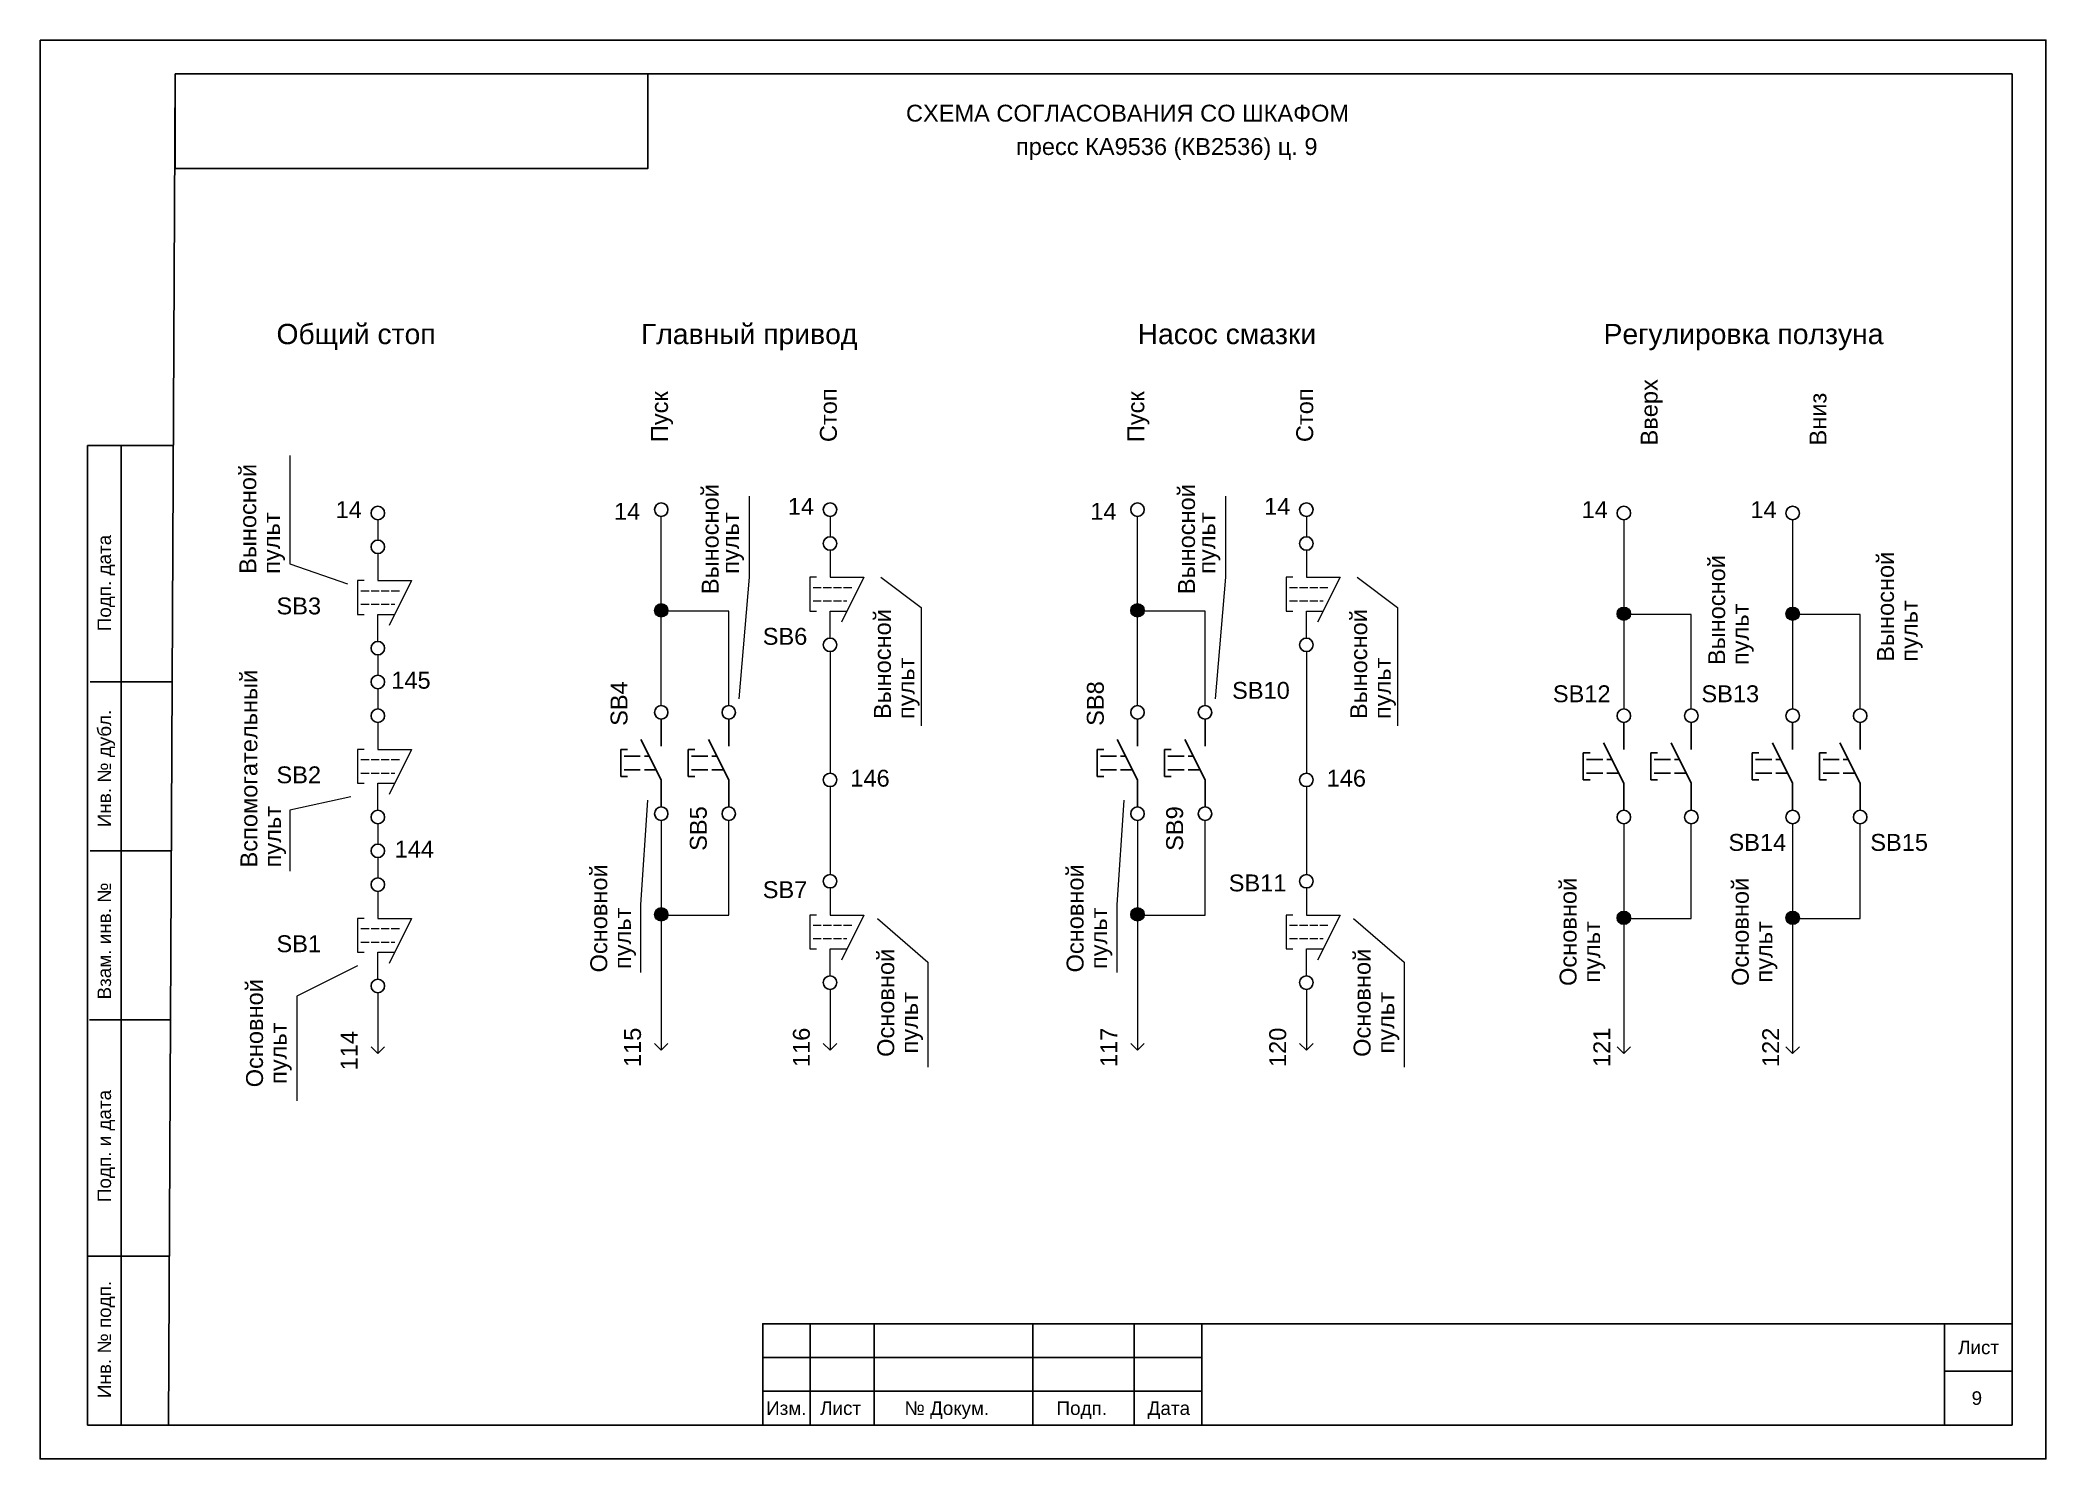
# Model space of a CAD drawing. Header units: millimetres. Extents: x 1674 to 4134, y 2914 to 4124.
# Drawn here: x 2650 to 2947, y 3290 to 3500 of the extents above; entities that cross this region are included whole.
import ezdxf

# ---------------------------------------------------------------- set-up
doc = ezdxf.new("R2010")
doc.units = ezdxf.units.MM
doc.linetypes.add('ACAD_ISO02W100', pattern=[15, 12, -3])
doc.layers.add('Аппаратура', color=7, linetype='Continuous', lineweight=20)
doc.layers.add('Рамки', color=7, linetype='Continuous', lineweight=25)
doc.styles.get("Standard").update_dxf_attribs({"font": 'arial.ttf'})

msp = doc.modelspace()

# ---------------------------------------------------------------- texts
for s, height, p in [('Общий стоп', 3, (2685, 3455)), ('Главный привод', 3, (2738.97, 3455)), ('Насос смазки', 3, (2812.5, 3455)), ('Регулировка ползуна', 3, (2881.5, 3455)), ('14', 2.5, (2693.75, 3429.25)), ('14', 2.5, (2734.97, 3429)), ('14', 2.5, (2760.72, 3429.75)), ('14', 2.5, (2805.5, 3429)), ('14', 2.5, (2831.25, 3429.75)), ('14', 2.5, (2878.25, 3429.25)), ('14', 2.5, (2903.25, 3429.25)), ('145', 2.5, (2702, 3404)), ('146', 2.5, (2769.97, 3389.5)), ('146', 2.5, (2840.5, 3389.5)), ('144', 2.5, (2702.5, 3379))]:
    msp.add_text(s, height=height).set_placement(p)
for s, p in [('Стоп', (2767.97, 3440.5)), ('Стоп', (2838.5, 3440.5)), ('Вверх', (2889.5, 3440)), ('Пуск', (2742.97, 3440.5)), ('Пуск', (2813.5, 3440.5)), ('Вниз', (2914.5, 3440)), ('SB4', (2736.97, 3398.5)), ('SB8', (2807.5, 3398.5)), ('SB5', (2748.71, 3380)), ('SB9', (2819.24, 3380)), ('114', (2697, 3347.5)), ('115', (2738.97, 3348)), ('116', (2763.97, 3348)), ('117', (2809.5, 3348)), ('120', (2834.5, 3348)), ('121', (2882.5, 3348)), ('122', (2907.5, 3348))]:
    msp.add_text(s, height=2.5, rotation=90).set_placement(p)
at = {"layer": 'Аппаратура'}
for s, p in [('СХЕМА СОГЛАСОВАНИЯ СО ШКАФОМ', (2778.21, 3487.94)), ('пресс КА9536 (КВ2536) ц. 9', (2794.5, 3483)), ('SB3', (2685, 3415)), ('SB6', (2757, 3410.5)), ('SB10', (2826.5, 3402.5)), ('SB12', (2874, 3402)), ('SB13', (2896, 3402)), ('SB2', (2685, 3390)), ('SB14', (2900, 3380)), ('SB15', (2921, 3380)), ('SB7', (2757, 3373)), ('SB11', (2826, 3374)), ('SB1', (2685, 3365))]:
    msp.add_text(s, height=2.5, dxfattribs=at).set_placement(p)
for s, p in [('Выносной', (2682, 3421)), ('Выносной', (2750.47, 3418)), ('Выносной', (2821, 3418)), ('пульт', (2685.5, 3421)), ('пульт', (2753.47, 3421)), ('пульт', (2824, 3421)), ('Выносной', (2899.5, 3407.5)), ('Выносной', (2924.5, 3408)), ('Выносной', (2775.97, 3399.5)), ('Выносной', (2846.5, 3399.5)), ('пульт', (2903, 3407.5)), ('пульт', (2928, 3408)), ('пульт', (2779.47, 3399.5)), ('пульт', (2850, 3399.5)), ('Вспомогательный', (2682.16, 3377.54)), ('пульт', (2685.66, 3377.54)), ('Основной', (2733.97, 3362)), ('Основной', (2804.5, 3362)), ('Основной', (2877.5, 3360)), ('Основной', (2903, 3360)), ('пульт', (2737.47, 3362.5)), ('пульт', (2808, 3362.5)), ('пульт', (2881, 3360.5)), ('пульт', (2906.5, 3360.5)), ('Основной', (2776.47, 3349.5)), ('Основной', (2847, 3349.5)), ('Основной', (2683, 3345)), ('пульт', (2779.97, 3350)), ('пульт', (2850.5, 3350)), ('пульт', (2686.5, 3345.5))]:
    msp.add_text(s, height=2.5, rotation=90, dxfattribs=at).set_placement(p)
at = {"layer": 'Рамки'}
for s, p in [('Подп. дата', (2660.5, 3412.5)), ('Инв. № дубл.', (2660.5, 3383.5)), ('Взам. инв. №', (2660.5, 3358)), ('Подп. и дата', (2660.5, 3328)), ('Инв. № подп.', (2660.5, 3299))]:
    msp.add_text(s, height=2, rotation=90, dxfattribs=at).set_placement(p)
for s, p in [('Лист', (2934, 3305.5)), ('9', (2936, 3298)), ('Изм.', (2757.5, 3296.5)), ('Лист', (2765.5, 3296.5)), ('№ Докум.', (2778, 3296.5)), ('Подп.', (2800.5, 3296.5)), ('Дата', (2814, 3296.5))]:
    msp.add_text(s, height=2, dxfattribs=at).set_placement(p)

# ---------------------------------------------------------------- hatches: boundary and pattern name
at = {"layer": 'Аппаратура'}
h = msp.add_hatch(dxfattribs=at)
h.set_pattern_fill('ANGLE')
h.set_pattern_definition([(0, (-5, 5), (0, 6.985), [5.08, -1.905]), (90, (-5, 5), (-6.985, 4e-16), [5.08, -1.905])])
h.paths.add_polyline_path([(2726, 3445, 1), (2724, 3445, 1)])
h = msp.add_hatch(color=256, dxfattribs=at)
h.dxf.hatch_style = 1
h.paths.add_polyline_path([(2742.97, 3415.59, 1), (2740.97, 3415.59, 1)])
h = msp.add_hatch(color=256, dxfattribs=at)
h.dxf.hatch_style = 1
h.paths.add_polyline_path([(2813.5, 3415.59, 1), (2811.5, 3415.59, 1)])
h = msp.add_hatch(color=256, dxfattribs=at)
h.dxf.hatch_style = 1
h.paths.add_polyline_path([(2885.5, 3415.09, 1), (2883.5, 3415.09, 1)])
h = msp.add_hatch(color=256, dxfattribs=at)
h.dxf.hatch_style = 1
h.paths.add_polyline_path([(2910.5, 3415.09, 1), (2908.5, 3415.09, 1)])
h = msp.add_hatch(color=256, dxfattribs=at)
h.dxf.hatch_style = 1
h.paths.add_polyline_path([(2742.97, 3370.59, 1), (2740.97, 3370.59, 1)])
h = msp.add_hatch(color=256, dxfattribs=at)
h.dxf.hatch_style = 1
h.paths.add_polyline_path([(2813.5, 3370.59, 1), (2811.5, 3370.59, 1)])
h = msp.add_hatch(color=256, dxfattribs=at)
h.dxf.hatch_style = 1
h.paths.add_polyline_path([(2885.5, 3370.09, 1), (2883.5, 3370.09, 1)])
h = msp.add_hatch(color=256, dxfattribs=at)
h.dxf.hatch_style = 1
h.paths.add_polyline_path([(2910.5, 3370.09, 1), (2908.5, 3370.09, 1)])

# ---------------------------------------------------------------- linework, layer by layer
for p, q in [((2741.97, 3399.5), (2741.97, 3395.5)), ((2751.97, 3399.5), (2751.97, 3395.5)), ((2812.5, 3399.5), (2812.5, 3395.5)), ((2822.5, 3399.5), (2822.5, 3395.5)), ((2884.5, 3399), (2884.5, 3395)), ((2894.5, 3399), (2894.5, 3395)), ((2909.5, 3399), (2909.5, 3395)), ((2919.5, 3399), (2919.5, 3395)), ((2736.97, 3395), (2735.97, 3395)), ((2735.97, 3395), (2735.97, 3391)), ((2741.97, 3390.5), (2738.97, 3396.5)), ((2746.97, 3395), (2745.97, 3395)), ((2745.97, 3395), (2745.97, 3391)), ((2751.97, 3390.5), (2748.97, 3396.5)), ((2807.5, 3395), (2806.5, 3395)), ((2806.5, 3395), (2806.5, 3391)), ((2812.5, 3390.5), (2809.5, 3396.5)), ((2817.5, 3395), (2816.5, 3395)), ((2816.5, 3395), (2816.5, 3391)), ((2822.5, 3390.5), (2819.5, 3396.5)), ((2884.5, 3390), (2881.5, 3396)), ((2894.5, 3390), (2891.5, 3396)), ((2909.5, 3390), (2906.5, 3396)), ((2919.5, 3390), (2916.5, 3396)), ((2879.5, 3394.5), (2878.5, 3394.5)), ((2878.5, 3394.5), (2878.5, 3390.5)), ((2889.5, 3394.5), (2888.5, 3394.5)), ((2888.5, 3394.5), (2888.5, 3390.5)), ((2904.5, 3394.5), (2903.5, 3394.5)), ((2903.5, 3394.5), (2903.5, 3390.5)), ((2914.5, 3394.5), (2913.5, 3394.5)), ((2913.5, 3394.5), (2913.5, 3390.5)), ((2735.97, 3391), (2736.97, 3391)), ((2741.97, 3386.5), (2741.97, 3390.5)), ((2745.97, 3391), (2746.97, 3391)), ((2751.97, 3386.5), (2751.97, 3390.5)), ((2806.5, 3391), (2807.5, 3391)), ((2812.5, 3386.5), (2812.5, 3390.5)), ((2816.5, 3391), (2817.5, 3391)), ((2822.5, 3386.5), (2822.5, 3390.5)), ((2878.5, 3390.5), (2879.5, 3390.5)), ((2884.5, 3386), (2884.5, 3390)), ((2888.5, 3390.5), (2889.5, 3390.5)), ((2894.5, 3386), (2894.5, 3390)), ((2903.5, 3390.5), (2904.5, 3390.5)), ((2909.5, 3386), (2909.5, 3390)), ((2913.5, 3390.5), (2914.5, 3390.5)), ((2919.5, 3386), (2919.5, 3390))]:
    msp.add_line(p, q)
at = {"linetype": 'ACAD_ISO02W100', "ltscale": 0.2}
for p, q in [((2736.47, 3394), (2740.22, 3394)), ((2736.47, 3392), (2741.22, 3392)), ((2746.47, 3394), (2750.22, 3394)), ((2746.47, 3392), (2751.22, 3392)), ((2807, 3394), (2810.75, 3394)), ((2807, 3392), (2811.75, 3392)), ((2817, 3394), (2820.75, 3394)), ((2817, 3392), (2821.75, 3392)), ((2879, 3393.5), (2882.75, 3393.5)), ((2889, 3393.5), (2892.75, 3393.5)), ((2904, 3393.5), (2907.75, 3393.5)), ((2914, 3393.5), (2917.75, 3393.5)), ((2879, 3391.5), (2883.75, 3391.5)), ((2889, 3391.5), (2893.75, 3391.5)), ((2904, 3391.5), (2908.75, 3391.5)), ((2914, 3391.5), (2918.75, 3391.5))]:
    msp.add_line(p, q, dxfattribs=at)
for centre in [(2700, 3430), (2741.97, 3430.5), (2766.97, 3430.5), (2812.5, 3430.5), (2837.5, 3430.5), (2884.5, 3430), (2909.5, 3430), (2700, 3425), (2766.97, 3425.5), (2837.5, 3425.5), (2700, 3410), (2766.97, 3410.5), (2837.5, 3410.5), (2700, 3405), (2700, 3400), (2741.97, 3400.5), (2751.97, 3400.5), (2812.5, 3400.5), (2822.5, 3400.5), (2884.5, 3400), (2894.5, 3400), (2909.5, 3400), (2919.5, 3400), (2766.97, 3390.5), (2837.5, 3390.5), (2700, 3385), (2741.97, 3385.5), (2751.97, 3385.5), (2812.5, 3385.5), (2822.5, 3385.5), (2884.5, 3385), (2894.5, 3385), (2909.5, 3385), (2919.5, 3385), (2700, 3380), (2700, 3375), (2766.97, 3375.5), (2837.5, 3375.5), (2700, 3360), (2766.97, 3360.5), (2837.5, 3360.5)]:
    msp.add_circle(centre, 1)
at = {"layer": 'Аппаратура'}
for p, q in [((2687, 3438.5), (2687, 3422.5)), ((2754.97, 3432.5), (2754.97, 3420.5)), ((2825.5, 3432.5), (2825.5, 3420.5)), ((2700, 3429), (2700, 3426)), ((2741.97, 3401.5), (2741.97, 3429.5)), ((2766.97, 3429.5), (2766.97, 3426.5)), ((2812.5, 3401.5), (2812.5, 3429.5)), ((2837.5, 3429.5), (2837.5, 3426.5)), ((2884.5, 3429), (2884.5, 3401)), ((2909.5, 3429), (2909.5, 3401)), ((2766.97, 3424.5), (2766.97, 3420.5)), ((2837.5, 3424.5), (2837.5, 3420.5)), ((2687, 3422.5), (2695.5, 3419.5)), ((2700, 3424), (2700, 3420)), ((2698, 3420), (2697, 3420)), ((2697, 3420), (2697, 3415)), ((2700, 3420), (2705, 3420)), ((2705, 3420), (2701.67, 3413.33)), ((2754.97, 3420.5), (2753.47, 3402.5)), ((2764.97, 3420.5), (2763.97, 3420.5)), ((2763.97, 3420.5), (2763.97, 3415.5)), ((2766.97, 3420.5), (2771.97, 3420.5)), ((2771.97, 3420.5), (2768.64, 3413.83)), ((2774.47, 3420.5), (2780.47, 3416)), ((2825.5, 3420.5), (2824, 3402.5)), ((2835.5, 3420.5), (2834.5, 3420.5)), ((2834.5, 3420.5), (2834.5, 3415.5)), ((2837.5, 3420.5), (2842.5, 3420.5)), ((2842.5, 3420.5), (2839.17, 3413.83)), ((2845, 3420.5), (2851, 3416)), ((2751.98, 3415.5), (2741.97, 3415.5)), ((2751.97, 3401.5), (2751.97, 3415.5)), ((2763.97, 3415.5), (2764.97, 3415.5)), ((2766.97, 3411.5), (2766.97, 3415.5)), ((2766.97, 3415.5), (2769.47, 3415.5)), ((2780.47, 3416), (2780.47, 3398.5)), ((2851, 3416), (2851, 3398.5)), ((2697, 3415), (2698, 3415)), ((2700, 3411), (2700, 3415)), ((2700, 3415), (2702.5, 3415)), ((2822.5, 3415.5), (2812.5, 3415.5)), ((2822.5, 3401.5), (2822.5, 3415.5)), ((2834.5, 3415.5), (2835.5, 3415.5)), ((2837.5, 3411.5), (2837.5, 3415.5)), ((2837.5, 3415.5), (2840, 3415.5)), ((2894.5, 3415), (2884, 3415)), ((2894.5, 3401), (2894.5, 3415)), ((2919.5, 3415), (2909, 3415)), ((2919.5, 3401), (2919.5, 3415)), ((2700, 3409), (2700, 3406)), ((2766.97, 3409.5), (2766.97, 3391.5)), ((2837.5, 3409.5), (2837.5, 3391.5)), ((2700, 3404), (2700, 3401)), ((2700, 3399), (2700, 3395)), ((2698, 3395), (2697, 3395)), ((2697, 3395), (2697, 3390)), ((2700, 3395), (2705, 3395)), ((2705, 3395), (2701.67, 3388.33)), ((2697, 3390), (2698, 3390)), ((2700, 3386), (2700, 3390)), ((2700, 3390), (2702.5, 3390)), ((2766.97, 3389.5), (2766.97, 3376.5)), ((2837.5, 3389.5), (2837.5, 3376.5)), ((2696, 3388), (2687, 3386)), ((2687, 3386), (2687, 3377)), ((2738.97, 3372), (2739.97, 3387.5)), ((2809.5, 3372), (2810.5, 3387.5)), ((2700, 3384), (2700, 3381)), ((2741.97, 3384.5), (2741.97, 3350.5)), ((2751.97, 3370.5), (2751.97, 3384.5)), ((2812.5, 3384.5), (2812.5, 3350.5)), ((2822.5, 3370.5), (2822.5, 3384.5)), ((2884.5, 3384), (2884.5, 3350)), ((2894.5, 3370), (2894.5, 3384)), ((2909.5, 3384), (2909.5, 3350)), ((2919.5, 3370), (2919.5, 3384)), ((2700, 3379), (2700, 3376)), ((2700, 3374), (2700, 3370)), ((2766.97, 3374.5), (2766.97, 3370.5)), ((2837.5, 3374.5), (2837.5, 3370.5)), ((2738.97, 3362), (2738.97, 3372)), ((2809.5, 3362), (2809.5, 3372)), ((2698, 3370), (2697, 3370)), ((2697, 3370), (2697, 3365)), ((2700, 3370), (2705, 3370)), ((2705, 3370), (2701.67, 3363.33)), ((2741.97, 3370.5), (2741.97, 3370.5)), ((2741.97, 3370.5), (2751.97, 3370.5)), ((2764.97, 3370.5), (2763.97, 3370.5)), ((2763.97, 3370.5), (2763.97, 3365.5)), ((2766.97, 3370.5), (2771.97, 3370.5)), ((2771.97, 3370.5), (2768.64, 3363.83)), ((2773.97, 3370), (2781.47, 3363.5)), ((2812.5, 3370.5), (2812.5, 3370.5)), ((2812.5, 3370.5), (2822.5, 3370.5)), ((2835.5, 3370.5), (2834.5, 3370.5)), ((2834.5, 3370.5), (2834.5, 3365.5)), ((2837.5, 3370.5), (2842.5, 3370.5)), ((2842.5, 3370.5), (2839.17, 3363.83)), ((2844.5, 3370), (2852, 3363.5)), ((2884.5, 3370), (2894.5, 3370)), ((2884.5, 3370), (2884.5, 3370)), ((2909.5, 3370), (2919.5, 3370)), ((2909.5, 3370), (2909.5, 3370)), ((2763.97, 3365.5), (2764.97, 3365.5)), ((2766.97, 3361.5), (2766.97, 3365.5)), ((2766.97, 3365.5), (2769.47, 3365.5)), ((2834.5, 3365.5), (2835.5, 3365.5)), ((2837.5, 3361.5), (2837.5, 3365.5)), ((2837.5, 3365.5), (2840, 3365.5)), ((2697, 3363), (2688, 3358.5)), ((2697, 3365), (2698, 3365)), ((2700, 3361), (2700, 3365)), ((2700, 3365), (2702.5, 3365)), ((2781.47, 3363.5), (2781.47, 3348)), ((2852, 3363.5), (2852, 3348)), ((2766.97, 3359.5), (2766.97, 3350.5)), ((2837.5, 3359.5), (2837.5, 3350.5)), ((2688, 3358.5), (2688, 3343)), ((2700, 3359), (2700, 3350)), ((2699, 3351), (2700, 3350)), ((2700, 3350), (2701, 3351)), ((2740.97, 3351.5), (2741.97, 3350.5)), ((2741.97, 3350.5), (2742.97, 3351.5)), ((2765.97, 3351.5), (2766.97, 3350.5)), ((2766.97, 3350.5), (2767.97, 3351.5)), ((2811.5, 3351.5), (2812.5, 3350.5)), ((2812.5, 3350.5), (2813.5, 3351.5)), ((2836.5, 3351.5), (2837.5, 3350.5)), ((2837.5, 3350.5), (2838.5, 3351.5)), ((2883.5, 3351), (2884.5, 3350)), ((2884.5, 3350), (2885.5, 3351)), ((2908.5, 3351), (2909.5, 3350)), ((2909.5, 3350), (2910.5, 3351))]:
    msp.add_line(p, q, dxfattribs=at)
at = {"layer": 'Аппаратура', "linetype": 'ACAD_ISO02W100', "ltscale": 0.1}
for p, q in [((2697.5, 3418.5), (2703.5, 3418.5)), ((2764.47, 3419), (2770.47, 3419)), ((2835, 3419), (2841, 3419)), ((2697.5, 3416.5), (2702.5, 3416.5)), ((2764.47, 3417), (2769.47, 3417)), ((2835, 3417), (2840, 3417)), ((2697.5, 3393.5), (2703.5, 3393.5)), ((2697.5, 3391.5), (2702.5, 3391.5)), ((2697.5, 3368.5), (2703.5, 3368.5)), ((2764.47, 3369), (2770.47, 3369)), ((2835, 3369), (2841, 3369)), ((2697.5, 3366.5), (2702.5, 3366.5)), ((2764.47, 3367), (2769.47, 3367)), ((2835, 3367), (2840, 3367))]:
    msp.add_line(p, q, dxfattribs=at)
at = {"layer": 'Аппаратура'}
for centre in [(2741.97, 3415.59), (2812.5, 3415.59), (2884.5, 3415.09), (2909.5, 3415.09), (2741.97, 3370.59), (2812.5, 3370.59), (2884.5, 3370.09), (2909.5, 3370.09)]:
    msp.add_circle(centre, 1, dxfattribs=at)
at = {"layer": 'Рамки'}
for p, q in [((2669, 3295), (2670, 3495)), ((2670, 3495), (2942, 3495)), ((2942, 3495), (2942, 3295)), ((2657, 3440), (2669.72, 3440)), ((2657, 3295), (2657, 3440)), ((2662, 3295), (2662, 3440)), ((2669.42, 3405), (2657.42, 3405)), ((2669.42, 3380), (2657.42, 3380)), ((2669.3, 3355), (2657.3, 3355)), ((2669.12, 3320), (2657.12, 3320)), ((2669.12, 3320), (2657.12, 3320)), ((2669.12, 3320), (2657.12, 3320)), ((2764, 3310), (2764, 3295)), ((2773.5, 3310), (2773.5, 3295)), ((2797, 3310), (2797, 3295)), ((2812, 3310), (2812, 3295)), ((2932, 3310), (2932, 3295)), ((2757, 3305), (2822, 3305)), ((2932, 3303), (2942, 3303)), ((2757, 3300), (2822, 3300)), ((2669, 3295), (2657, 3295)), ((2942, 3295), (2669, 3295))]:
    msp.add_line(p, q, dxfattribs=at)
for points in [[(2650, 3500), (2947, 3500), (2947, 3290), (2650, 3290)], [(2670, 3495), (2740, 3495), (2740, 3481), (2670, 3481)], [(2757, 3295), (2757, 3310), (2942, 3310), (2942, 3295)], [(2757, 3310), (2822, 3310), (2822, 3295), (2757, 3295)]]:
    msp.add_lwpolyline(points, close=True, dxfattribs=at)

msp.set_redraw_order([(e.dxf.handle, doc.entitydb.next_handle()) for e in msp.query("TEXT MTEXT ATTDEF DIMENSION ARC_DIMENSION")])  # texts and dimensions are drawn at this point

doc.saveas('drawing.dxf')
